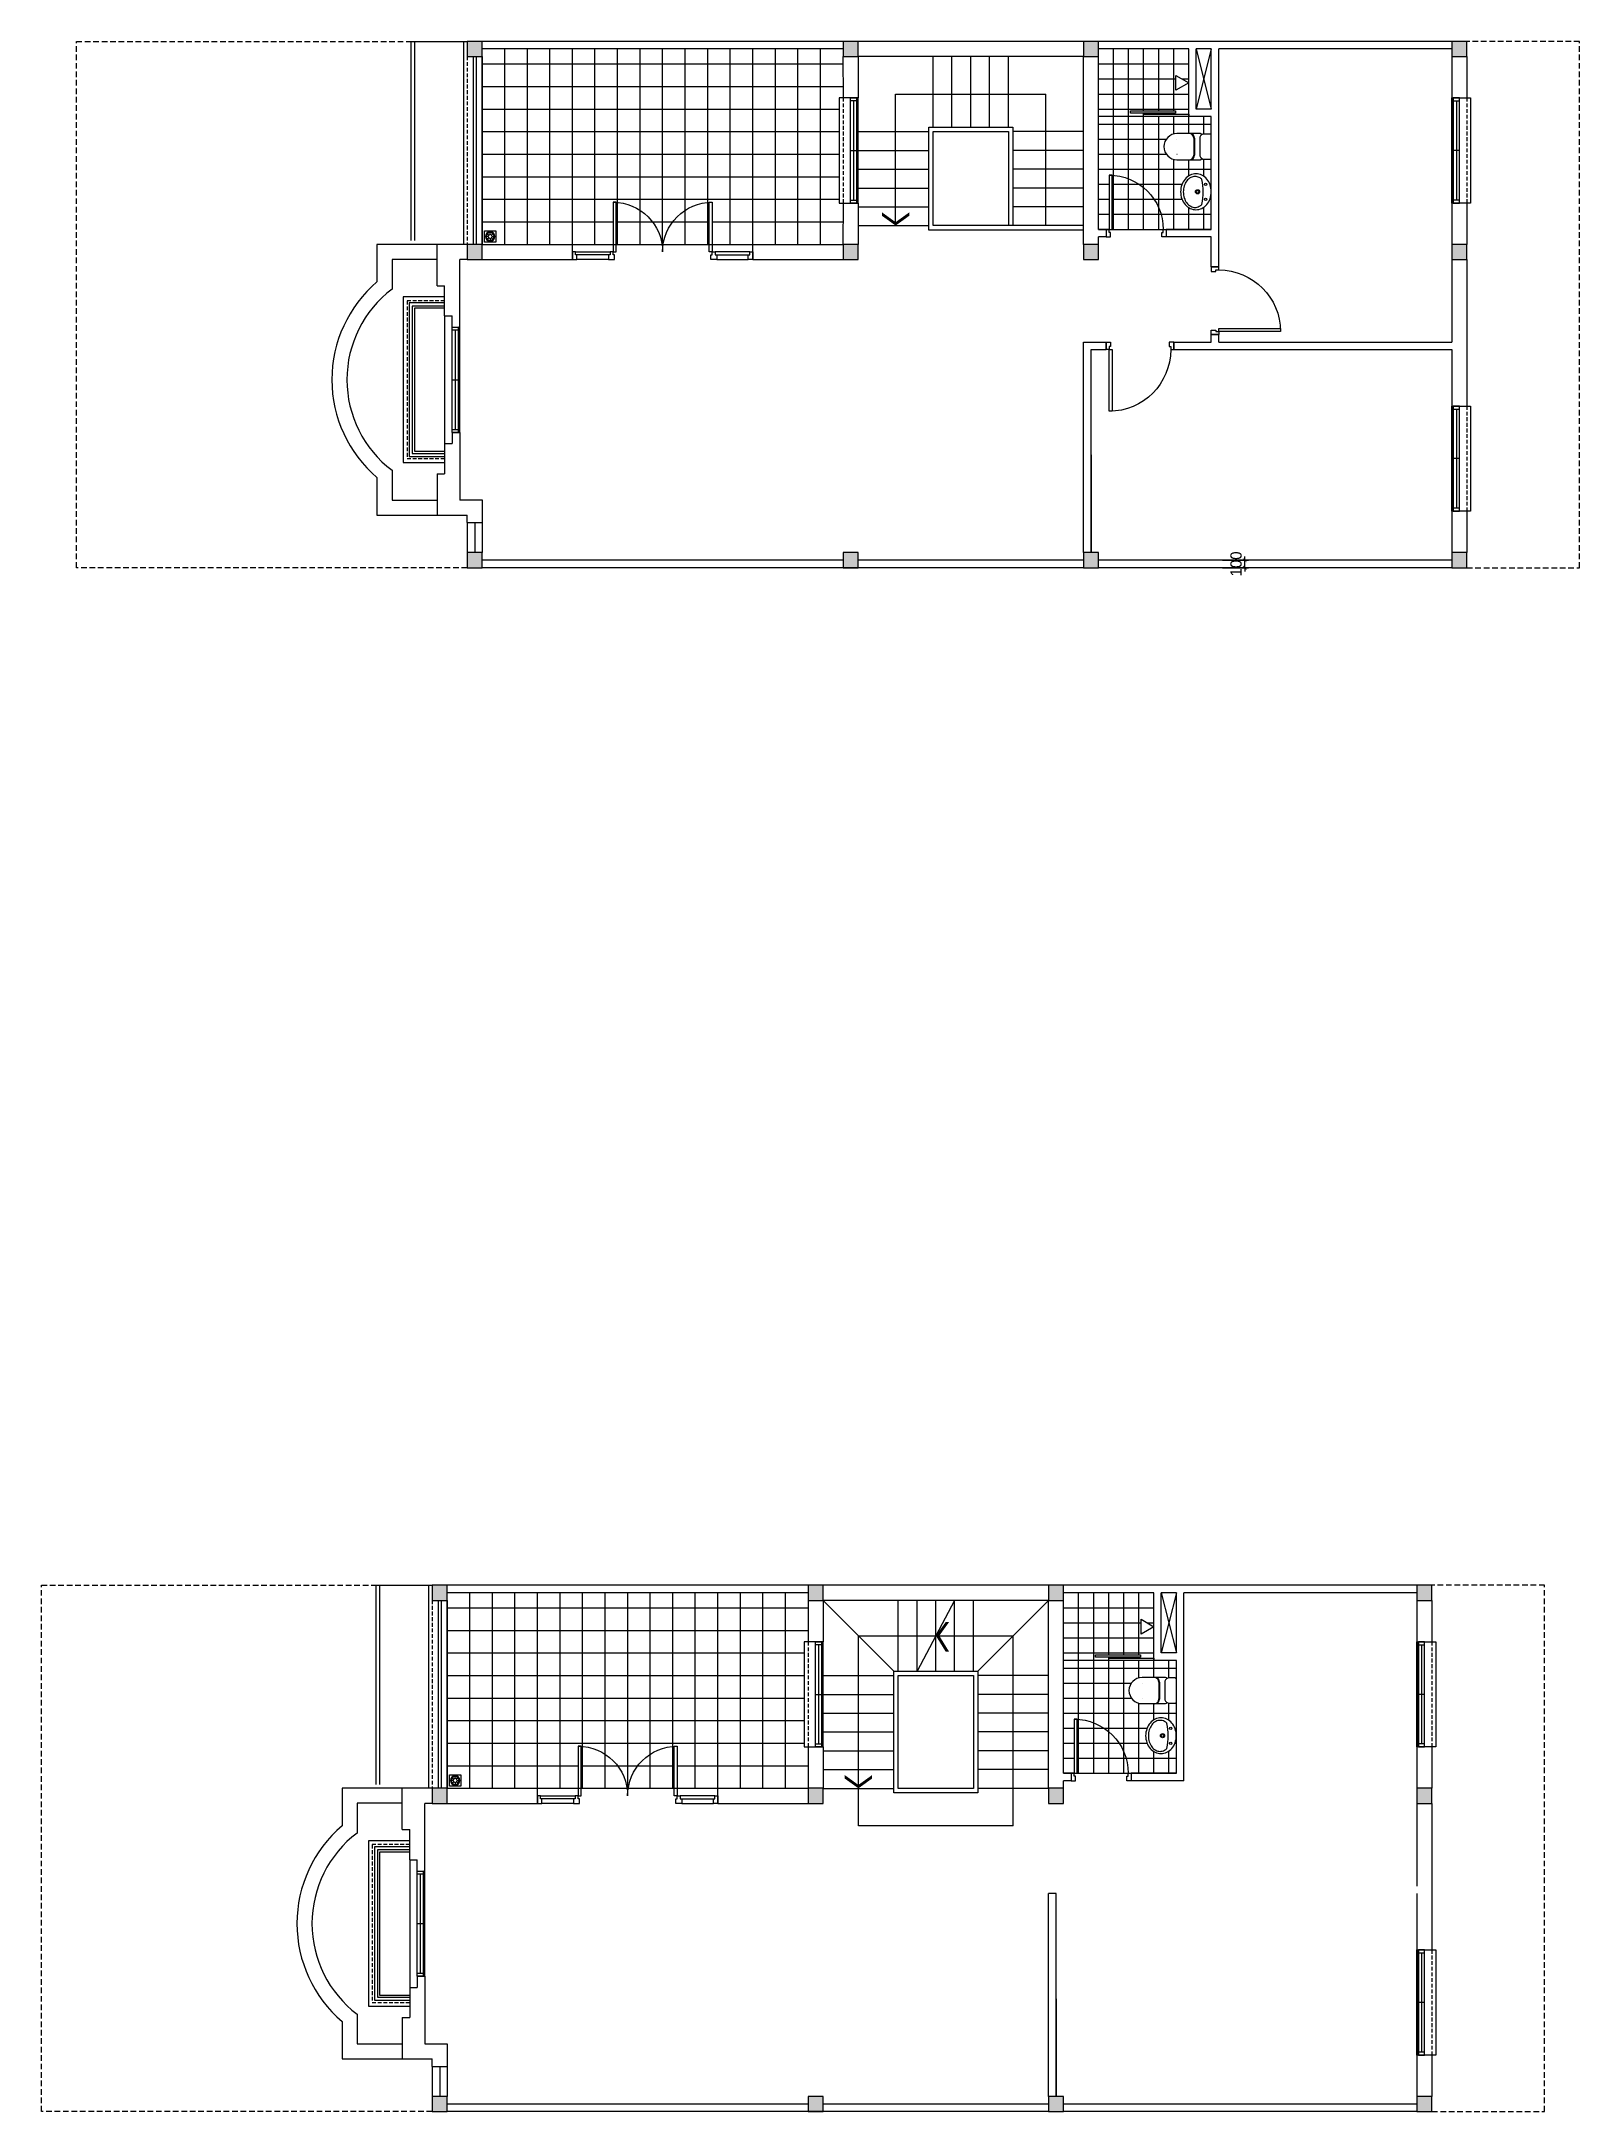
# Model space of a CAD drawing. Header units: millimetres. Extents: x 634 to 81814, y 3822 to 90754.
# Drawn here: x 634 to 21099, y 43519 to 71054 of the extents above; entities that cross this region are included whole.
import ezdxf

# ---------------------------------------------------------------- set-up
doc = ezdxf.new("R2010")
doc.units = ezdxf.units.MM
doc.header["$MEASUREMENT"] = 0
doc.linetypes.add('DASHED', pattern=[0.75, 0.5, -0.25])
doc.linetypes.add('HIDDEN', pattern=[0.375, 0.25, -0.125])
for name, color, linetype in [('COT', 5, 'Continuous'), ('DIM', 1, 'Continuous'), ('DOOR', 2, 'Continuous'), ('HACTH', 8, 'Continuous'), ('HAT', 252, 'Continuous'), ('HAT2', 30, 'Continuous'), ('HATCH', 34, 'Continuous'), ('LINE', 1, 'Continuous'), ('NET1', 66, 'Continuous'), ('NET4', 5, 'Continuous'), ('NETTHAY', 4, 'Continuous'), ('NOITHAT', 11, 'Continuous'), ('nt', 146, 'Continuous'), ('THIETBI', 35, 'Continuous'), ('TUONG', 7, 'Continuous')]:
    doc.layers.add(name, color=color, linetype=linetype)
doc.styles.add('Dim', font='', dxfattribs={"width": 0.95})
doc.styles.get('Dim').set_extended_font_data('VNI-Helve')
doc.dimstyles.new('TL50', dxfattribs={"dimscale": 0, "dimtxt": 150, "dimasz": 50, "dimexe": 50, "dimexo": 50, "dimgap": 40, "dimtad": 1, "dimdec": 0, "dimdsep": 46, "dimtxsty": 'Dim', "dimblk1": 'ARCHTICK', "dimblk2": 'ARCHTICK', "dimsah": 1, "dimcen": 1, "dimdle": 50, "dimclrd": 16, "dimclre": 16, "dimclrt": 7, "dimadec": 0, "dimazin": 0, "dimtfac": 1, "dimtdec": 0, "dimtix": 1, "dimtmove": 2, "dimatfit": 3, "dimldrblk": 'DOT', "dimfxl": 0, "dimtolj": 1, "dimarcsym": 0})

msp = doc.modelspace()

# ---------------------------------------------------------------- blocks, each defined once
blk = doc.blocks.new('win1400')
at = {"layer": 'DOOR', "ltscale": 3}
for p, q in [((20, 40), (20, 1360)), ((60, 40), (60, 1360)), ((100, 1360), (100, 40)), ((100, 700), (20, 700))]:
    blk.add_line(p, q, dxfattribs=at)
at = {"layer": 'DOOR'}
blk.add_lwpolyline([(0, 0), (12, 0), (12, 1400), (0, 1400)], close=True, dxfattribs=at)
at = {"layer": 'DOOR', "ltscale": 3}
for points in [[(100, 1360), (20, 1360), (20, 1400), (100, 1400)], [(100, 0), (20, 0), (20, 40), (100, 40)]]:
    blk.add_lwpolyline(points, close=True, dxfattribs=at)
blk = doc.blocks.new('door800')
at = {"layer": 'DOOR', "ltscale": 3}
for points in [[(40, -100), (0, -100), (0, 0), (60, 0), (60, -60), (40, -60)], [(760, -100), (800, -100), (800, 0), (740, 0), (740, -60), (760, -60)], [(80, -100), (80, -820), (40, -820), (40, -100)]]:
    blk.add_lwpolyline(points, close=True, dxfattribs=at)
at = {"layer": 'DOOR', "color": 44, "ltscale": 3}
blk.add_arc((40, -100), 720, 270, 0, dxfattribs=at)
blk = doc.blocks.new('A$C6332211A')
blk.add_lwpolyline([(239, 408, 0.085303), (146, 392, 0.092016), (70, 348, 0.103432), (18, 281, 0.11326), (0, 204, 0.11326), (18, 128, 0.103432), (70, 60, 0.092016), (146, 16, 0.085303), (239, 0, 0.085303), (332, 16, 0.092016), (407, 60, 0.103432), (460, 128, 0.11326), (477, 204, 0.11326), (460, 281, 0.103432), (407, 348, 0.092016), (332, 392, 0.085303)], format="xyb", close=True)
for points in [[(75, 284, 0.065083), (49, 249, 0.126182), (35, 192)], [(35, 192, 0.126182), (49, 134, 0.105983), (95, 82, 0.086078), (160, 48, 0.075871), (241, 36, 0.075871), (322, 48, 0.086078), (387, 82, 0.105983), (432, 134, 0.126182), (447, 192, 0.126182), (432, 249, 0.062882), (408, 283)]]:
    blk.add_lwpolyline(points, format="xyb")
for centre, radius in [((139, 333), 15.3), ((339, 333), 15.3), ((239, 225), 27.8), ((239, 225), 18.1)]:
    blk.add_circle(centre, radius)
for centre, start, end in [((280, -844), 92.052, 100.2987), ((197, -844), 79.4023, 87.913)]:
    blk.add_arc(centre, 1146, start, end)
blk = doc.blocks.new('door2400')
at = {"layer": 'DOOR', "ltscale": 3}
for p, q in [((100, 1920), (100, 2340)), ((100, 480), (100, 60))]:
    blk.add_line(p, q, dxfattribs=at)
for points in [[(0, 2360), (0, 2400), (100, 2400), (100, 2340), (40, 2340), (40, 2360)], [(0, 1900), (40, 1900), (40, 2360), (0, 2360)], [(0, 1820), (-660, 1820), (-660, 1860), (0, 1860)], [(100, 1840), (40, 1840), (40, 1860), (0, 1860), (0, 1900), (40, 1900), (40, 1920), (100, 1920)], [(0, 580), (-660, 580), (-660, 540), (0, 540)], [(100, 560), (40, 560), (40, 540), (0, 540), (0, 500), (40, 500), (40, 480), (100, 480)], [(0, 500), (40, 500), (40, 40), (0, 40)], [(0, 40), (0, 0), (100, 0), (100, 60), (40, 60), (40, 40)]]:
    blk.add_lwpolyline(points, close=True, dxfattribs=at)
at = {"layer": 'DOOR', "color": 44, "ltscale": 3}
for centre, start, end in [((0, 1860), 180, 270), ((0, 540), 90, 180)]:
    blk.add_arc(centre, 660, start, end, dxfattribs=at)
blk = doc.blocks.new('A$C267E40F7')
at = {"layer": 'THIETBI', "ltscale": 1000}
for p, q in [((0.49, 0.75), (0.22, 0.75)), ((0.57, 0.93), (0.38, 1.12)), ((0.57, 0.57), (0.38, 0.38)), ((0.75, 1.01), (0.75, 1.28)), ((0.75, 0.49), (0.75, 0.22)), ((0.93, 0.93), (1.12, 1.12)), ((0.93, 0.57), (1.12, 0.38)), ((1.01, 0.75), (1.28, 0.75))]:
    blk.add_line(p, q, dxfattribs=at)
blk.add_lwpolyline([(0, 0), (1.5, 0), (1.5, 1.5), (0, 1.5)], close=True, dxfattribs=at)
for radius in [0.613, 0.529, 0.257]:
    blk.add_circle((0.75, 0.75), radius, dxfattribs=at)
blk = doc.blocks.new('A$C066404DB')
at = {"layer": 'THIETBI', "ltscale": 1000, "xscale": 2, "yscale": 2, "zscale": 2, "rotation": 270}
blk.add_blockref('A$C267E40F7', (0, 3), dxfattribs=at)
blk = doc.blocks.new('_ARCHTICK')
at = {"color": 0, "linetype": 'ByBlock', "const_width": 0.15}
blk.add_lwpolyline([(-0.5, -0.5), (0.5, 0.5)], dxfattribs=at)
blk = doc.blocks.new('*D493')
at = {"layer": 'DEFPOINTS', "color": 0, "ltscale": 3, "transparency": 16777216}
for p in [(16299, 64154), (16299, 64054), (16644, 64154)]:
    blk.add_point(p, dxfattribs=at)
at = {"layer": 'DIM', "color": 16, "lineweight": -2, "ltscale": 3, "transparency": 16777216}
for p, q in [((16644, 64154), (16644, 64204)), ((16349, 64154), (16694, 64154)), ((16349, 64054), (16694, 64054)), ((16644, 64054), (16644, 64154)), ((16644, 64054), (16644, 64004))]:
    blk.add_line(p, q, dxfattribs=at)
at = {"layer": 'DIM', "color": 16, "lineweight": -2, "ltscale": 3, "transparency": 16777216, "xscale": 50, "yscale": 50, "zscale": 50}
for p, rotation in [((16644, 64154), 270), ((16644, 64054), 90)]:
    blk.add_blockref('_ARCHTICK', p, dxfattribs=dict(at, rotation=rotation))
at = {"layer": 'DIM', "color": 7, "ltscale": 3, "transparency": 16777216, "insert": (16529, 64104), "char_height": 150, "attachment_point": 5, "rotation": 90, "style": 'Dim'}
blk.add_mtext('\\A1;100', dxfattribs=at)
blk = doc.blocks.new('_Dot')
at = {"color": 0, "linetype": 'ByBlock', "lineweight": -2}
blk.add_line((-0.5, 0), (-1, 0), dxfattribs=at)
at = {"color": 0, "linetype": 'ByBlock', "const_width": 0.5}
blk.add_lwpolyline([(-0.25, 0, 1), (0.25, 0, 1)], format="xyb", close=True, dxfattribs=at)
blk = doc.blocks.new('door')
at = {"layer": 'DOOR', "ltscale": 3}
for points in [[(100, -40), (100, 0), (0, 0), (0, -60), (60, -60), (60, -40)], [(100, -80), (920, -80), (920, -40), (100, -40)], [(100, -860), (100, -900), (0, -900), (0, -840), (60, -840), (60, -860)]]:
    blk.add_lwpolyline(points, close=True, dxfattribs=at)
at = {"layer": 'DOOR', "color": 44, "ltscale": 3}
blk.add_arc((100, -40), 820, 270, 0, dxfattribs=at)

# ---------------------------------------------------------------- dimensions: what is measured, and where the dimension line sits
at = {"layer": 'DIM', "ltscale": 3}
dim = msp.add_linear_dim(base=(16644.46811, 64154.49266), p1=(16299.21811, 64054.49266), p2=(16299.21811, 64154.49266), angle=90, dimstyle='TL50', override={"dimscale": 1}, dxfattribs=at)
dim.commit()
dim.dimension.update_dxf_attribs({"geometry": '*D493', "text_midpoint": (16529.46811, 64104.49266)})

# ---------------------------------------------------------------- hatches: boundary and pattern name
at = {"layer": 'HAT', "ltscale": 3}
h = msp.add_hatch(dxfattribs=at)
h.set_pattern_fill('_USER', color=256, scale=200, style=0, double=1, pattern_type=0)
h.set_pattern_definition([(0, (14699.22, 68554.5), (0, 200), []), (90, (14699.22, 68554.5), (-200, 1e-14), [])])
h.paths.add_polyline_path([(15729.59311, 70602.49266), (15899.21811, 70504.49266), (15899.21811, 70954.49266), (14699.34311, 70954.49266), (14699.34311, 70854.49266), (14699.21811, 70854.49266), (14699.21811, 70054.49266), (15299.21811, 70054.49266), (15299.21811, 70084.49266), (15899.21811, 70084.49266), (15899.21811, 70504.49266), (15729.59311, 70406.49266)])
h.paths.add_polyline_path([(15724.46811, 70129.49266), (15724.46811, 70099.49266), (15124.46811, 70099.49266), (15124.46811, 70129.49266)], flags=16)
edge = h.paths.add_edge_path()
edge.add_line((16199.21811, 70054.49266), (15899.21811, 70054.49266))
edge.add_line((15899.21811, 70054.49266), (15299.34311, 70054.49266))
edge.add_line((15299.21811, 70054.49266), (14699.09311, 70054.49266))
edge.add_line((14699.21811, 70054.49266), (14699.21811, 68554.49266))
edge.add_line((14699.21811, 68554.49266), (14799.34311, 68554.49266))
edge.add_line((14799.34311, 68554.49266), (14839.34311, 68554.49266))
edge.add_line((14839.34311, 68554.49266), (14839.34311, 69274.49266))
edge.add_line((14839.34311, 69274.49266), (14879.34311, 69274.49266))
edge.add_line((14879.34311, 69274.49266), (14879.34311, 69273.36766))
edge.add_arc((14839.34311, 68554.49266), 720, 0, 86.815261463, ccw=False)
edge.add_line((15559.34311, 68554.49266), (15599.34311, 68554.49266))
edge.add_line((15599.34311, 68554.49266), (16199.21811, 68554.49266))
edge.add_line((16199.21811, 68554.49266), (16199.21811, 69054.49266))
edge.add_ellipse((15995.09311, 69054.49266), major_axis=(-0.0001, -238.7), ratio=0.8550481777, start_angle=0, end_angle=90.000028479, ccw=False)
edge.add_ellipse((15995.09311, 69054.49266), major_axis=(-0.0001, -238.7), ratio=0.8550481777, start_angle=90.000028479, end_angle=360, ccw=False)
edge.add_line((16199.21811, 69054.49266), (16199.21811, 69503.49266))
edge.add_arc((16182.09311, 69503.49266), 17.1557, -89.999999999, 0, ccw=False)
edge.add_line((16182.09311, 69486.36766), (16106.21811, 69486.36766))
edge.add_arc((16105.46811, 69549.36766), 63.04411, 237.949804771, 270.618046624, ccw=False)
edge.add_arc((16055.09311, 69497.99266), 17.1557, 270, 353.389992556, ccw=False)
edge.add_line((16055.09311, 69480.74266), (15742.96811, 69480.74266))
edge.add_arc((15742.84311, 69654.49266), 173.70147, 90, 270, ccw=False)
edge.add_line((15742.84311, 69828.24266), (16054.96811, 69828.24266))
edge.add_arc((16055.09311, 69810.99266), 17.1557, 10.69678812, 90, ccw=False)
edge.add_arc((16102.71811, 69762.24266), 60.39184, 87.935991884, 120.64644551, ccw=False)
edge.add_line((16104.84311, 69822.61766), (16182.09311, 69822.61766))
edge.add_arc((16182.09311, 69805.49266), 17.1557, 0, 90.000000001, ccw=False)
edge.add_line((16199.21811, 69805.49266), (16199.21811, 70054.49266))
h.paths.add_polyline_path([(14879.34311, 69273.36766), (14879.34311, 68554.49266), (15559.34311, 68554.49266, 0.3980254705)], flags=17)
h = msp.add_hatch(dxfattribs=at)
h.set_pattern_fill('_USER', color=256, scale=200, style=0, double=1, pattern_type=0)
h.set_pattern_definition([(0, (14234.22, 48018.62), (0, 200), []), (90, (14234.22, 48018.62), (-200, 1e-14), [])])
h.paths.add_polyline_path([(15264.59311, 50066.61766), (15434.21811, 49968.61766), (15434.21811, 50418.61766), (14234.34311, 50418.61766), (14234.34311, 50318.61766), (14234.21811, 50318.61766), (14234.21811, 49518.61766), (14834.21811, 49518.61766), (14834.21811, 49548.61766), (15434.21811, 49548.61766), (15434.21811, 49968.61766), (15264.59311, 49870.61766)])
h.paths.add_polyline_path([(15259.46811, 49593.61766), (15259.46811, 49563.61766), (14659.46811, 49563.61766), (14659.46811, 49593.61766)], flags=16)
edge = h.paths.add_edge_path()
edge.add_line((15734.21811, 49518.61766), (15434.21811, 49518.61766))
edge.add_line((15434.21811, 49518.61766), (14834.34311, 49518.61766))
edge.add_line((14834.21811, 49518.61766), (14234.09311, 49518.61766))
edge.add_line((14234.21811, 49518.61766), (14234.21811, 48018.61766))
edge.add_line((14234.21811, 48018.61766), (14334.34311, 48018.61766))
edge.add_line((14334.34311, 48018.61766), (14374.34311, 48018.61766))
edge.add_line((14374.34311, 48018.61766), (14374.34311, 48738.61766))
edge.add_line((14374.34311, 48738.61766), (14414.34311, 48738.61766))
edge.add_line((14414.34311, 48738.61766), (14414.34311, 48737.49266))
edge.add_arc((14374.34311, 48018.61766), 720, 0, 86.815261463, ccw=False)
edge.add_line((15094.34311, 48018.61766), (15134.34311, 48018.61766))
edge.add_line((15134.34311, 48018.61766), (15734.21811, 48018.61766))
edge.add_line((15734.21811, 48018.61766), (15734.21811, 48518.61766))
edge.add_ellipse((15530.09311, 48518.61766), major_axis=(-0.0001, -238.7), ratio=0.8550481777, start_angle=0, end_angle=90.000028479, ccw=False)
edge.add_ellipse((15530.09311, 48518.61766), major_axis=(-0.0001, -238.7), ratio=0.8550481777, start_angle=90.000028479, end_angle=360, ccw=False)
edge.add_line((15734.21811, 48518.61766), (15734.21811, 48967.61766))
edge.add_arc((15717.09311, 48967.61766), 17.1557, -89.999999999, 0, ccw=False)
edge.add_line((15717.09311, 48950.49266), (15641.21811, 48950.49266))
edge.add_arc((15640.46811, 49013.49266), 63.04411, 237.949804771, 270.618046624, ccw=False)
edge.add_arc((15590.09311, 48962.11766), 17.1557, 270, 353.389992556, ccw=False)
edge.add_line((15590.09311, 48944.86766), (15277.96811, 48944.86766))
edge.add_arc((15277.84311, 49118.61766), 173.70147, 90, 270, ccw=False)
edge.add_line((15277.84311, 49292.36766), (15589.96811, 49292.36766))
edge.add_arc((15590.09311, 49275.11766), 17.1557, 10.69678812, 90, ccw=False)
edge.add_arc((15637.71811, 49226.36766), 60.39184, 87.935991884, 120.64644551, ccw=False)
edge.add_line((15639.84311, 49286.74266), (15717.09311, 49286.74266))
edge.add_arc((15717.09311, 49269.61766), 17.1557, 0, 90.000000001, ccw=False)
edge.add_line((15734.21811, 49269.61766), (15734.21811, 49518.61766))
h.paths.add_polyline_path([(14414.34311, 48737.49266), (14414.34311, 48018.61766), (15094.34311, 48018.61766, 0.3980254705)], flags=17)
at = {"layer": 'HATCH', "ltscale": 3}
h = msp.add_hatch(dxfattribs=at)
h.set_pattern_fill('_USER', color=256, scale=300, style=0, double=1, pattern_type=0)
h.set_pattern_definition([(0, (8899.34, 68354.5), (0, 300), []), (90, (8899.34, 68354.5), (-300, 2e-14), [])])
edge = h.paths.add_edge_path()
edge.add_line((11249.21811, 70204.49266), (11299.21811, 70204.49266))
edge.add_line((11299.21811, 70204.49266), (11299.21811, 70854.49266))
edge.add_line((11299.34311, 70854.49266), (11299.34311, 70954.49266))
edge.add_line((11299.34311, 70954.49266), (6499.34311, 70954.49266))
edge.add_line((6499.34311, 70954.49266), (6499.34311, 70854.49266))
edge.add_line((6499.34311, 70854.49266), (6499.34311, 68354.49266))
edge.add_line((6499.34311, 68354.49266), (7699.34311, 68354.49266))
edge.add_line((7699.34311, 68354.49266), (8239.34311, 68354.49266))
edge.add_line((8239.34311, 68354.49266), (8239.34311, 68914.49266))
edge.add_line((8239.34311, 68914.49266), (8279.34311, 68914.49266))
edge.add_line((8279.34311, 68914.49266), (8279.34311, 68913.24266))
edge.add_arc((8239.34311, 68254.49266), 660, 8.714721064, 86.525399207, ccw=False)
edge.add_line((8891.71811, 68354.49266), (8906.96811, 68354.49266))
edge.add_arc((9559.34311, 68254.49266), 660, 93.474600793, 171.285278936, ccw=False)
edge.add_line((9519.34311, 68913.24266), (9519.34311, 68914.49266))
edge.add_line((9519.34311, 68914.49266), (9559.34311, 68914.49266))
edge.add_line((9559.34311, 68914.49266), (9559.34311, 68354.49266))
edge.add_line((9559.34311, 68354.49266), (10099.34311, 68354.49266))
edge.add_line((10099.34311, 68354.49266), (11299.21811, 68354.49266))
edge.add_line((11299.21811, 68354.49266), (11299.21811, 68804.36766))
edge.add_line((11299.21811, 68804.36766), (11299.21811, 68804.36766))
edge.add_line((11299.21811, 68804.36766), (11299.21811, 68804.49266))
edge.add_line((11299.21811, 68804.49266), (11249.21811, 68804.49266))
edge.add_line((11249.21811, 68804.49266), (11249.21811, 70204.49266))
h.paths.add_polyline_path([(9519.34311, 68913.24266, 0.3531891823), (8906.96811, 68354.49266), (9519.34311, 68354.49266)], flags=17)
h.paths.add_polyline_path([(8279.34311, 68913.24266), (8279.34311, 68354.49266), (8891.71811, 68354.49266, 0.3531891823)], flags=17)
h = msp.add_hatch(dxfattribs=at)
h.set_pattern_fill('_USER', color=256, scale=300, style=0, double=1, pattern_type=0)
h.set_pattern_definition([(0, (8434.34, 47818.62), (0, 300), []), (90, (8434.34, 47818.62), (-300, 2e-14), [])])
edge = h.paths.add_edge_path()
edge.add_line((10784.21811, 49668.61766), (10834.21811, 49668.61766))
edge.add_line((10834.21811, 49668.61766), (10834.21811, 50318.61766))
edge.add_line((10834.34311, 50318.61766), (10834.34311, 50418.61766))
edge.add_line((10834.34311, 50418.61766), (6034.34311, 50418.61766))
edge.add_line((6034.34311, 50418.61766), (6034.34311, 50318.61766))
edge.add_line((6034.34311, 50318.61766), (6034.34311, 47818.61766))
edge.add_line((6034.34311, 47818.61766), (7234.34311, 47818.61766))
edge.add_line((7234.34311, 47818.61766), (7774.34311, 47818.61766))
edge.add_line((7774.34311, 47818.61766), (7774.34311, 48378.61766))
edge.add_line((7774.34311, 48378.61766), (7814.34311, 48378.61766))
edge.add_line((7814.34311, 48378.61766), (7814.34311, 48377.36766))
edge.add_arc((7774.34311, 47718.61766), 660, 8.714721064, 86.525399207, ccw=False)
edge.add_line((8426.71811, 47818.61766), (8441.96811, 47818.61766))
edge.add_arc((9094.34311, 47718.61766), 660, 93.474600793, 171.285278936, ccw=False)
edge.add_line((9054.34311, 48377.36766), (9054.34311, 48378.61766))
edge.add_line((9054.34311, 48378.61766), (9094.34311, 48378.61766))
edge.add_line((9094.34311, 48378.61766), (9094.34311, 47818.61766))
edge.add_line((9094.34311, 47818.61766), (9634.34311, 47818.61766))
edge.add_line((9634.34311, 47818.61766), (10834.21811, 47818.61766))
edge.add_line((10834.21811, 47818.61766), (10834.21811, 48268.49266))
edge.add_line((10834.21811, 48268.49266), (10834.21811, 48268.49266))
edge.add_line((10834.21811, 48268.49266), (10834.21811, 48268.61766))
edge.add_line((10834.21811, 48268.61766), (10784.21811, 48268.61766))
edge.add_line((10784.21811, 48268.61766), (10784.21811, 49668.61766))
h.paths.add_polyline_path([(9054.34311, 48377.36766, 0.3531891823), (8441.96811, 47818.61766), (9054.34311, 47818.61766)], flags=17)
h.paths.add_polyline_path([(7814.34311, 48377.36766), (7814.34311, 47818.61766), (8426.71811, 47818.61766, 0.3531891823)], flags=17)
at = {"layer": 'NET4', "ltscale": 3}
h = msp.add_hatch(color=256, dxfattribs=at)
h.paths.add_polyline_path([(19599.34311, 71054.49266), (19399.34311, 71054.49266), (19399.34311, 70854.49266), (19599.34311, 70854.49266), (19599.34311, 70954.11766), (19599.34311, 70954.11766)])
h.paths.add_polyline_path([(14699.34311, 71054.49266), (14699.21811, 71054.49266), (14499.34311, 71054.49266), (14499.34311, 70854.49266), (14699.34311, 70854.49266)])
h.paths.add_polyline_path([(11499.34311, 71054.49266), (11499.21811, 71054.49266), (11299.34311, 71054.49266), (11299.34311, 70854.49266), (11499.34311, 70854.49266)])
h.paths.add_polyline_path([(6499.34311, 71054.24266), (6499.21811, 71054.24266), (6499.21811, 71054.49266), (6299.34311, 71054.49266), (6299.34311, 70854.49266), (6499.34311, 70854.49266)])
h.paths.add_polyline_path([(6499.34311, 68354.49266), (6299.34311, 68354.49266), (6299.34311, 68154.49266), (6499.34311, 68154.49266)])
h.paths.add_polyline_path([(6499.34311, 64254.49266), (6299.34311, 64254.49266), (6299.34311, 64054.49266), (6499.34311, 64054.49266)])
h.paths.add_polyline_path([(11499.34311, 64254.49266), (11299.34311, 64254.49266), (11299.34311, 64054.49266), (11499.34311, 64054.49266)])
h.paths.add_polyline_path([(11499.34311, 68354.49266), (11477.84311, 68354.49266), (11299.34311, 68354.49266), (11299.34311, 68154.49266), (11477.84311, 68154.49266), (11499.34311, 68154.49266)])
h.paths.add_polyline_path([(14699.34311, 68354.49266), (14499.34311, 68354.49266), (14499.34311, 68154.49266), (14699.34311, 68154.49266)])
h.paths.add_polyline_path([(14699.34311, 64254.49266), (14499.34311, 64254.49266), (14499.34311, 64054.49266), (14699.34311, 64054.49266)])
h.paths.add_polyline_path([(19599.34311, 64254.49266), (19399.34311, 64254.49266), (19399.34311, 64054.49266), (19599.34311, 64054.49266), (19599.34311, 64154.86766), (19599.34311, 64154.86766)])
h.paths.add_polyline_path([(19599.34311, 68354.49266), (19399.34311, 68354.49266), (19399.34311, 68154.49266), (19599.34311, 68154.49266)])
h = msp.add_hatch(color=256, dxfattribs=at)
h.paths.add_polyline_path([(19134.34311, 50518.61766), (18934.34311, 50518.61766), (18934.34311, 50318.61766), (19134.34311, 50318.61766), (19134.34311, 50418.24266), (19134.34311, 50418.24266)])
h.paths.add_polyline_path([(14234.34311, 50518.61766), (14234.21811, 50518.61766), (14034.34311, 50518.61766), (14034.34311, 50318.61766), (14234.34311, 50318.61766)])
h.paths.add_polyline_path([(11034.34311, 50518.61766), (11034.21811, 50518.61766), (10834.34311, 50518.61766), (10834.34311, 50318.61766), (11034.34311, 50318.61766)])
h.paths.add_polyline_path([(6034.34311, 50518.36766), (6034.21811, 50518.36766), (6034.21811, 50518.61766), (5834.34311, 50518.61766), (5834.34311, 50318.61766), (6034.34311, 50318.61766)])
h.paths.add_polyline_path([(6034.34311, 47818.61766), (5834.34311, 47818.61766), (5834.34311, 47618.61766), (6034.34311, 47618.61766)])
h.paths.add_polyline_path([(6034.34311, 43718.61766), (5834.34311, 43718.61766), (5834.34311, 43518.61766), (6034.34311, 43518.61766)])
h.paths.add_polyline_path([(11034.34311, 43718.61766), (10834.34311, 43718.61766), (10834.34311, 43518.61766), (11034.34311, 43518.61766)])
h.paths.add_polyline_path([(11034.34311, 47818.61766), (11012.84311, 47818.61766), (10834.34311, 47818.61766), (10834.34311, 47618.61766), (11012.84311, 47618.61766), (11034.34311, 47618.61766)])
h.paths.add_polyline_path([(14234.34311, 47818.61766), (14034.34311, 47818.61766), (14034.34311, 47618.61766), (14234.34311, 47618.61766)])
h.paths.add_polyline_path([(14234.34311, 43718.61766), (14034.34311, 43718.61766), (14034.34311, 43518.61766), (14234.34311, 43518.61766)])
h.paths.add_polyline_path([(19134.34311, 43718.61766), (18934.34311, 43718.61766), (18934.34311, 43518.61766), (19134.34311, 43518.61766), (19134.34311, 43618.99266), (19134.34311, 43618.99266)])
h.paths.add_polyline_path([(19134.34311, 47818.61766), (18934.34311, 47818.61766), (18934.34311, 47618.61766), (19134.34311, 47618.61766)])

# ---------------------------------------------------------------- linework, layer by layer
at = {"layer": 'COT', "ltscale": 3}
for points in [[(6299.34311, 70854.49266), (6499.34311, 70854.49266), (6499.34311, 71054.49266), (6299.34311, 71054.49266)], [(11299.34311, 70854.49266), (11499.34311, 70854.49266), (11499.34311, 71054.49266), (11299.34311, 71054.49266)], [(14499.34311, 70854.49266), (14699.34311, 70854.49266), (14699.34311, 71054.49266), (14499.34311, 71054.49266)], [(19399.34311, 70854.49266), (19599.34311, 70854.49266), (19599.34311, 71054.49266), (19399.34311, 71054.49266)], [(6299.34311, 68154.49266), (6499.34311, 68154.49266), (6499.34311, 68354.49266), (6299.34311, 68354.49266)], [(11299.34311, 68154.49266), (11499.34311, 68154.49266), (11499.34311, 68354.49266), (11299.34311, 68354.49266)], [(14499.34311, 68154.49266), (14699.34311, 68154.49266), (14699.34311, 68354.49266), (14499.34311, 68354.49266)], [(19399.34311, 68154.49266), (19599.34311, 68154.49266), (19599.34311, 68354.49266), (19399.34311, 68354.49266)], [(6299.34311, 64054.49266), (6499.34311, 64054.49266), (6499.34311, 64254.49266), (6299.34311, 64254.49266)], [(11299.34311, 64054.49266), (11499.34311, 64054.49266), (11499.34311, 64254.49266), (11299.34311, 64254.49266)], [(14499.34311, 64054.49266), (14699.34311, 64054.49266), (14699.34311, 64254.49266), (14499.34311, 64254.49266)], [(19399.34311, 64054.49266), (19599.34311, 64054.49266), (19599.34311, 64254.49266), (19399.34311, 64254.49266)], [(5834.34311, 50318.61766), (6034.34311, 50318.61766), (6034.34311, 50518.61766), (5834.34311, 50518.61766)], [(10834.34311, 50318.61766), (11034.34311, 50318.61766), (11034.34311, 50518.61766), (10834.34311, 50518.61766)], [(14034.34311, 50318.61766), (14234.34311, 50318.61766), (14234.34311, 50518.61766), (14034.34311, 50518.61766)], [(18934.34311, 50318.61766), (19134.34311, 50318.61766), (19134.34311, 50518.61766), (18934.34311, 50518.61766)], [(5834.34311, 47618.61766), (6034.34311, 47618.61766), (6034.34311, 47818.61766), (5834.34311, 47818.61766)], [(10834.34311, 47618.61766), (11034.34311, 47618.61766), (11034.34311, 47818.61766), (10834.34311, 47818.61766)], [(14034.34311, 47618.61766), (14234.34311, 47618.61766), (14234.34311, 47818.61766), (14034.34311, 47818.61766)], [(18934.34311, 47618.61766), (19134.34311, 47618.61766), (19134.34311, 47818.61766), (18934.34311, 47818.61766)], [(5834.34311, 43518.61766), (6034.34311, 43518.61766), (6034.34311, 43718.61766), (5834.34311, 43718.61766)], [(10834.34311, 43518.61766), (11034.34311, 43518.61766), (11034.34311, 43718.61766), (10834.34311, 43718.61766)], [(14034.34311, 43518.61766), (14234.34311, 43518.61766), (14234.34311, 43718.61766), (14034.34311, 43718.61766)], [(18934.34311, 43518.61766), (19134.34311, 43518.61766), (19134.34311, 43718.61766), (18934.34311, 43718.61766)]]:
    msp.add_lwpolyline(points, close=True, dxfattribs=at)
at = {"layer": 'DIM', "ltscale": 200}
for p, q in [((6379.34311, 70854.49266), (6379.34311, 68354.49266)), ((6419.34311, 70854.49266), (6419.34311, 68354.49266)), ((5914.34311, 50318.61766), (5914.34311, 47818.61766)), ((5954.34311, 50318.61766), (5954.34311, 47818.61766))]:
    msp.add_line(p, q, dxfattribs=at)
for points in [[(5999.21811, 67574.99266), (5529.21811, 67574.99266), (5529.21811, 65534.99266), (5999.21811, 65534.99266)], [(5999.21811, 67534.99266), (5569.21811, 67534.99266), (5569.21811, 65574.99266), (5999.21811, 65574.99266)], [(5534.21811, 47039.11766), (5064.21811, 47039.11766), (5064.21811, 44999.11766), (5534.21811, 44999.11766)], [(5534.21811, 46999.11766), (5104.21811, 46999.11766), (5104.21811, 45039.11766), (5534.21811, 45039.11766)]]:
    msp.add_lwpolyline(points, dxfattribs=at)
at = {"layer": 'DOOR'}
for p, q in [((15899.21811, 70054.49266), (14699.34311, 70054.49266)), ((5999.21811, 67404.49266), (5999.21811, 65704.49266)), ((15434.21811, 49518.61766), (14234.34311, 49518.61766)), ((5534.21811, 46868.61766), (5534.21811, 45168.61766))]:
    msp.add_line(p, q, dxfattribs=at)
at = {"layer": 'DOOR', "ltscale": 3}
for p, q in [((7699.34311, 68354.49266), (10099.34311, 68354.49266)), ((14799.34311, 68554.49266), (15599.34311, 68554.49266)), ((6299.34311, 64654.99266), (6299.34311, 64254.49266)), ((6399.34311, 64654.99266), (6399.34311, 64254.49266)), ((6499.34311, 64654.99266), (6499.34311, 64254.49266)), ((14334.34311, 48018.61766), (15134.34311, 48018.61766)), ((7234.34311, 47818.61766), (9634.34311, 47818.61766)), ((5834.34311, 44119.11766), (5834.34311, 43718.61766)), ((5934.34311, 44119.11766), (5934.34311, 43718.61766)), ((6034.34311, 44119.11766), (6034.34311, 43718.61766))]:
    msp.add_line(p, q, dxfattribs=at)
at = {"layer": 'DOOR'}
for points in [[(11299.34311, 70304.49266), (11249.34311, 70304.49266), (11249.34311, 68904.49266), (11299.34311, 68904.49266)], [(19599.34311, 70304.49266), (19649.34311, 70304.49266), (19649.34311, 68904.49266), (19599.34311, 68904.49266)], [(19599.34311, 66204.49266), (19649.34311, 66204.49266), (19649.34311, 64804.49266), (19599.34311, 64804.49266)], [(10834.34311, 49768.61766), (10784.34311, 49768.61766), (10784.34311, 48368.61766), (10834.34311, 48368.61766)], [(19134.34311, 49768.61766), (19184.34311, 49768.61766), (19184.34311, 48368.61766), (19134.34311, 48368.61766)], [(19134.34311, 45668.61766), (19184.34311, 45668.61766), (19184.34311, 44268.61766), (19134.34311, 44268.61766)]]:
    msp.add_lwpolyline(points, dxfattribs=at)
for points in [[(15124.46811, 70129.49266), (15724.46811, 70129.49266), (15724.46811, 70099.49266), (15124.46811, 70099.49266)], [(15299.21811, 70084.49266), (15899.21811, 70084.49266), (15899.21811, 70054.49266), (15299.21811, 70054.49266)], [(14659.46811, 49593.61766), (15259.46811, 49593.61766), (15259.46811, 49563.61766), (14659.46811, 49563.61766)], [(14834.21811, 49548.61766), (15434.21811, 49548.61766), (15434.21811, 49518.61766), (14834.21811, 49518.61766)]]:
    msp.add_lwpolyline(points, close=True, dxfattribs=at)
at = {"layer": 'HAT2', "ltscale": 3}
for p, q in [((14799.34311, 67054.61766), (14799.46811, 66954.61766)), ((15699.34311, 67055.49266), (15699.46811, 66955.49266))]:
    msp.add_line(p, q, dxfattribs=at)
at = {"layer": 'HATCH', "linetype": 'Continuous'}
for p, q in [((5549.21811, 71054.49266), (6249.34311, 71054.49266)), ((5549.21811, 71054.49266), (5549.21811, 68404.49266)), ((5549.21811, 71054.49266), (6249.34311, 71054.49266)), ((5599.21811, 71054.49266), (5599.21811, 68404.49266)), ((5084.21811, 50518.61766), (5784.34311, 50518.61766)), ((5084.21811, 50518.61766), (5084.21811, 47868.61766)), ((5084.21811, 50518.61766), (5784.34311, 50518.61766)), ((5134.21811, 50518.61766), (5134.21811, 47868.61766))]:
    msp.add_line(p, q, dxfattribs=at)
for points in [[(5899.21811, 68355.24266), (5099.34311, 68355.24266), (5099.34311, 67855.24266, 0.4613988315), (5099.34311, 65254.49266), (5099.34311, 64754.49266), (5899.21811, 64754.49266)], [(5899.21811, 68155.24266), (5299.34311, 68155.24266), (5299.34311, 67759.49266, 0.4980971984), (5299.34311, 65350.24266), (5299.34311, 64954.49266), (5899.21811, 64954.49266)], [(5434.21811, 47819.36766), (4634.34311, 47819.36766), (4634.34311, 47319.36766, 0.4613988315), (4634.34311, 44718.61766), (4634.34311, 44218.61766), (5434.21811, 44218.61766)], [(5434.21811, 47619.36766), (4834.34311, 47619.36766), (4834.34311, 47223.61766, 0.4980971984), (4834.34311, 44814.36766), (4834.34311, 44418.61766), (5434.21811, 44418.61766)]]:
    msp.add_lwpolyline(points, format="xyb", dxfattribs=at)
at = {"layer": 'LINE', "linetype": 'HIDDEN', "ltscale": 300}
for points in [[(6299.34311, 64054.49266), (1099.34311, 64054.49266), (1099.34311, 71054.49266), (5549.21811, 71054.49266)], [(19599.34311, 64054.49266), (21099.34311, 64054.49266), (21099.34311, 71054.49266), (19599.34311, 71054.49266)], [(5834.34311, 43518.61766), (634.34311, 43518.61766), (634.34311, 50518.61766), (5084.21811, 50518.61766)], [(19134.34311, 43518.61766), (20634.34311, 43518.61766), (20634.34311, 50518.61766), (19134.34311, 50518.61766)]]:
    msp.add_lwpolyline(points, dxfattribs=at)
at = {"layer": 'NET1', "linetype": 'HIDDEN', "ltscale": 200}
for p, q in [((6299.34311, 70854.49266), (6299.34311, 68354.49266)), ((11299.34311, 70304.49266), (11299.34311, 68904.49266)), ((19599.34311, 70304.49266), (19599.34311, 68904.49266)), ((19599.34311, 66204.49266), (19599.34311, 64804.49266)), ((5834.34311, 50318.61766), (5834.34311, 47818.61766)), ((10834.34311, 49768.61766), (10834.34311, 48368.61766)), ((19134.34311, 49768.61766), (19134.34311, 48368.61766)), ((19134.34311, 45668.61766), (19134.34311, 44268.61766))]:
    msp.add_line(p, q, dxfattribs=at)
for points in [[(5999.21811, 67604.99266), (5499.21811, 67604.99266), (5499.21811, 65504.99266), (5999.21811, 65504.99266)], [(5534.21811, 47069.11766), (5034.21811, 47069.11766), (5034.21811, 44969.11766), (5534.21811, 44969.11766)]]:
    msp.add_lwpolyline(points, dxfattribs=at)
at = {"layer": 'NETTHAY', "linetype": 'Continuous'}
for p, q in [((6249.34311, 71054.49266), (6249.34311, 68354.49266)), ((6249.34311, 71054.49266), (6299.34311, 71054.49266)), ((6499.34311, 70854.49266), (6499.34311, 68354.49266)), ((5999.21811, 67504.99266), (5599.21811, 67504.99266)), ((5599.21811, 67504.99266), (5599.21811, 65604.99266)), ((5599.21811, 65604.99266), (5999.21811, 65604.99266)), ((5784.34311, 50518.61766), (5784.34311, 47818.61766)), ((5784.34311, 50518.61766), (5834.34311, 50518.61766)), ((6034.34311, 50318.61766), (6034.34311, 47818.61766)), ((5534.21811, 46969.11766), (5134.21811, 46969.11766)), ((5134.21811, 46969.11766), (5134.21811, 45069.11766)), ((5134.21811, 45069.11766), (5534.21811, 45069.11766))]:
    msp.add_line(p, q, dxfattribs=at)
for points in [[(5999.21811, 67654.99266), (5449.21811, 67654.99266), (5449.21811, 65454.99266), (5999.21811, 65454.99266)], [(5534.21811, 47119.11766), (4984.21811, 47119.11766), (4984.21811, 44919.11766), (5534.21811, 44919.11766)]]:
    msp.add_lwpolyline(points, dxfattribs=at)
at = {"layer": 'NOITHAT'}
for p, q in [((14599.21811, 65554.49266), (14599.34311, 64254.49266)), ((14134.21811, 45018.61766), (14134.34311, 43718.61766))]:
    msp.add_line(p, q, dxfattribs=at)
at = {"layer": 'nt'}
for p, q in [((12499.34311, 69914.49266), (12499.34311, 70854.49266)), ((12749.34311, 69914.49266), (12749.34311, 70854.49266)), ((12999.34311, 69914.49266), (12999.34311, 70854.49266)), ((13249.34311, 69914.49266), (13249.34311, 70854.49266)), ((13499.34311, 69914.49266), (13499.34311, 70854.49266)), ((15999.21811, 70954.49266), (16199.21811, 70154.49266)), ((16199.21811, 70954.49266), (15999.21811, 70154.49266)), ((11999.34311, 68604.49266), (11999.34311, 70354.49266)), ((11999.34311, 70354.49266), (13999.34311, 70354.49266)), ((13999.34311, 68604.49266), (13999.34311, 70354.49266)), ((11499.34311, 69854.49266), (12439.34311, 69854.49266)), ((14499.34311, 69854.49266), (13559.34311, 69854.49266)), ((16055.09311, 69828.24266), (15742.84311, 69828.24266)), ((15966.96811, 69768.11766), (15966.96811, 69540.86766)), ((15975.46811, 69768.11766), (15975.46811, 69540.86766)), ((11499.34311, 69604.49266), (12439.34311, 69604.49266)), ((14499.34311, 69604.49266), (13559.34311, 69604.49266)), ((15742.84311, 69480.74266), (16055.09311, 69480.74266)), ((11499.34311, 69354.49266), (12439.34311, 69354.49266)), ((14499.34311, 69354.49266), (13559.34311, 69354.49266)), ((11499.34311, 69104.49266), (12439.34311, 69104.49266)), ((11499.34311, 68854.49266), (12439.34311, 68854.49266)), ((14499.34311, 69104.49266), (13559.34311, 69104.49266)), ((14499.34311, 68854.49266), (13559.34311, 68854.49266)), ((11499.34311, 68604.49266), (12439.34311, 68604.49266)), ((15534.21811, 50418.61766), (15734.21811, 49618.61766)), ((15734.21811, 50418.61766), (15534.21811, 49618.61766)), ((11974.34311, 49378.11766), (11034.34311, 50318.11766)), ((12034.34311, 49378.11766), (12034.34311, 50318.11766)), ((12784.34311, 50318.11766), (12284.34311, 49378.11766)), ((12284.34311, 49378.11766), (12284.34311, 50318.11766)), ((12534.34311, 49378.11766), (12534.34311, 50318.11766)), ((12784.34311, 49378.11766), (12784.34311, 50318.11766)), ((13034.34311, 49378.11766), (13034.34311, 50318.11766)), ((13094.34311, 49378.11766), (14034.34311, 50318.11766)), ((11504.34311, 49848.11766), (13564.34311, 49848.11766)), ((11504.34311, 47318.11766), (11504.34311, 49848.11766)), ((13564.34311, 47318.11766), (13564.34311, 49848.11766)), ((11034.34311, 49318.11766), (11974.34311, 49318.11766)), ((14034.34311, 49318.11766), (13094.34311, 49318.11766)), ((15590.09311, 49292.36766), (15277.84311, 49292.36766)), ((11034.34311, 49068.11766), (11974.34311, 49068.11766)), ((14034.34311, 49068.11766), (13094.34311, 49068.11766)), ((15501.96811, 49232.24266), (15501.96811, 49004.99266)), ((15510.46811, 49232.24266), (15510.46811, 49004.99266)), ((11034.34311, 48818.11766), (11974.34311, 48818.11766)), ((14034.34311, 48818.11766), (13094.34311, 48818.11766)), ((15277.84311, 48944.86766), (15590.09311, 48944.86766)), ((11034.34311, 48568.11766), (11974.34311, 48568.11766)), ((14034.34311, 48568.11766), (13094.34311, 48568.11766)), ((11034.34311, 48318.11766), (11974.34311, 48318.11766)), ((14034.34311, 48318.11766), (13094.34311, 48318.11766)), ((11034.34311, 48068.11766), (11974.34311, 48068.11766)), ((14034.34311, 48068.11766), (13094.34311, 48068.11766)), ((11034.34311, 47818.11766), (11974.34311, 47818.11766)), ((14034.34311, 47818.11766), (13094.34311, 47818.11766)), ((13564.34311, 47318.11766), (11504.34311, 47318.11766))]:
    msp.add_line(p, q, dxfattribs=at)
at = {"layer": 'nt', "linetype": 'Continuous', "ltscale": 0.05}
for points in [[(15899.21811, 70504.49266), (15729.59311, 70406.49266), (15729.59311, 70602.49266)], [(15434.21811, 49968.61766), (15264.59311, 49870.61766), (15264.59311, 50066.61766)]]:
    msp.add_lwpolyline(points, close=True, dxfattribs=at)
at = {"layer": 'nt'}
for points in [[(14499.34311, 68544.49266), (12439.34311, 68544.49266), (12439.34311, 69914.49266), (13559.34311, 69914.49266), (13559.34311, 68604.49266)], [(14499.34311, 68604.49266), (12499.34311, 68604.49266), (12499.34311, 69854.49266), (13499.34311, 69854.49266), (13499.34311, 68604.49266)]]:
    msp.add_lwpolyline(points, dxfattribs=at)
for points in [[(16104.84311, 69486.36766), (16182.09311, 69486.36766, 0.4142135624), (16199.21811, 69503.49266), (16199.21811, 69805.49266, 0.4142135624), (16182.09311, 69822.61766), (16104.84311, 69822.61766, 0.3406996405), (16044.84311, 69779.74266), (16044.84311, 69532.24266, 0.3326447935)], [(15639.84311, 48950.49266), (15717.09311, 48950.49266, 0.4142135624), (15734.21811, 48967.61766), (15734.21811, 49269.61766, 0.4142135624), (15717.09311, 49286.74266), (15639.84311, 49286.74266, 0.3406996405), (15579.84311, 49243.86766), (15579.84311, 48996.36766, 0.3326447935)]]:
    msp.add_lwpolyline(points, format="xyb", close=True, dxfattribs=at)
for points in [[(11974.34311, 49378.11766), (13094.34311, 49378.11766), (13094.34311, 47758.11766), (11974.34311, 47758.11766)], [(12034.34311, 49318.11766), (13034.34311, 49318.11766), (13034.34311, 47818.11766), (12034.34311, 47818.11766)]]:
    msp.add_lwpolyline(points, close=True, dxfattribs=at)
for centre, radius, start, end in [((15742.84311, 69654.49266), 173.70147, 90, 270), ((15904.34311, 69766.49266), 62.6688, 0, 82.874983651), ((15915.46811, 69768.11766), 60.04495, 0, 90), ((16055.09311, 69810.99266), 17.1557, 7.125016349, 90), ((15904.34311, 69542.49266), 62.6688, 277.125016349, 0), ((15915.46811, 69540.86766), 60.04495, 270, 0), ((16055.09311, 69497.99266), 17.1557, 270, 352.874983651), ((15277.84311, 49118.61766), 173.70147, 90, 270), ((15439.34311, 49230.61766), 62.6688, 0, 82.874983651), ((15450.46811, 49232.24266), 60.04495, 0, 90), ((15590.09311, 49275.11766), 17.1557, 7.125016349, 90), ((15439.34311, 49006.61766), 62.6688, 277.125016349, 0), ((15450.46811, 49004.99266), 60.04495, 270, 0), ((15590.09311, 48962.11766), 17.1557, 270, 352.874983651)]:
    msp.add_arc(centre, radius, start, end, dxfattribs=at)
for points in [[(11817.84311, 68780.86766), (11999.71811, 68650.24266), (11817.46811, 68735.11766), (11999.34311, 68604.49266)], [(12180.84311, 68780.86766), (11998.96811, 68650.24266), (12181.21811, 68735.11766), (11999.34311, 68604.49266)], [(12710.71811, 50029.61766), (12580.09311, 49847.74266), (12664.96811, 50029.99266), (12534.34311, 49848.11766)], [(12710.71811, 49636.61766), (12580.09311, 49848.49266), (12664.96811, 49636.24266), (12534.34311, 49848.11766)], [(11322.84311, 47994.49266), (11504.71811, 47863.86766), (11322.46811, 47948.74266), (11504.34311, 47818.11766)], [(11685.84311, 47994.49266), (11503.96811, 47863.86766), (11686.21811, 47948.74266), (11504.34311, 47818.11766)]]:
    msp.add_solid(points, dxfattribs=at)
at = {"layer": 'TUONG', "ltscale": 200}
for p, q in [((11299.21811, 71054.49266), (6499.34311, 71054.49266)), ((14499.34311, 71054.49266), (11499.34311, 71054.49266)), ((19399.46811, 71054.49266), (14699.34311, 71054.49266)), ((11299.34311, 70954.49266), (6499.34311, 70954.49266)), ((11299.21811, 70854.49266), (11299.34311, 70304.49266)), ((11499.21811, 70854.49266), (11499.34311, 70304.49266)), ((14499.34311, 70854.49266), (11499.34311, 70854.49266)), ((14499.34311, 68354.49266), (14499.34311, 70854.49266)), ((14699.21811, 68554.49266), (14699.21811, 70854.49266)), ((15899.21811, 70954.49266), (14699.34311, 70954.49266)), ((15899.21811, 70054.49266), (15899.21811, 70954.49266)), ((16199.21811, 70954.49266), (15999.21811, 70954.49266)), ((15999.21811, 70154.49266), (15999.21811, 70954.49266)), ((16199.21811, 70154.49266), (16199.21811, 70954.49266)), ((16299.21811, 68054.49266), (16299.21811, 70954.49266)), ((19399.46811, 70954.49266), (16299.21811, 70954.49266)), ((19399.34311, 70854.49266), (19399.34311, 70304.49266)), ((19599.34311, 70854.49266), (19599.34311, 70304.49266)), ((11499.34311, 70304.49266), (11299.34311, 70304.49266)), ((11499.34311, 70304.49266), (11299.34311, 70304.49266)), ((19399.34311, 70304.49266), (19599.34311, 70304.49266)), ((19399.34311, 70304.49266), (19599.34311, 70304.49266)), ((16199.21811, 70054.49266), (15899.21811, 70054.49266)), ((16199.21811, 70054.49266), (15899.21811, 70054.49266)), ((16199.21811, 70154.49266), (15999.21811, 70154.49266)), ((16199.21811, 70154.49266), (15999.21811, 70154.49266)), ((16199.21811, 68554.49266), (16199.21811, 70054.49266)), ((11299.34311, 68904.49266), (11299.21811, 68354.49266)), ((11299.34311, 68904.49266), (11499.34311, 68904.49266)), ((11499.34311, 68904.49266), (11499.21811, 68354.49266)), ((19399.34311, 68904.36766), (19399.34311, 68354.49266)), ((19599.34311, 68904.36766), (19399.34311, 68904.36766)), ((19599.34311, 68904.36766), (19599.34311, 68354.49266)), ((6299.21811, 68354.49266), (5899.21811, 68354.49266)), ((6299.21811, 68354.49266), (5899.21811, 68354.49266)), ((5899.21811, 67804.49266), (5899.21811, 68354.49266)), ((6299.34311, 68354.49266), (5899.21811, 68354.49266)), ((6299.34311, 68354.49266), (5899.21811, 68354.49266)), ((6499.34311, 68354.49266), (7699.34311, 68354.49266)), ((10099.34311, 68354.49266), (11299.34311, 68354.49266)), ((14699.21811, 68354.49266), (14699.21811, 68454.49266)), ((14799.34311, 68554.49266), (14699.34311, 68554.49266)), ((14799.34311, 68454.49266), (14699.34311, 68454.49266)), ((14799.34311, 68554.49266), (14799.34311, 68454.49266)), ((16199.21811, 68554.49266), (15599.34311, 68554.49266)), ((15599.34311, 68554.49266), (15599.34311, 68454.49266)), ((16199.21811, 68454.49266), (15599.34311, 68454.49266)), ((16199.21811, 68054.49266), (16199.21811, 68454.49266)), ((6199.21811, 67254.49266), (6199.21811, 68154.49266)), ((6499.34311, 68154.49266), (6899.21811, 68154.49266)), ((6499.34311, 68154.49266), (7699.34311, 68154.49266)), ((10099.34311, 68154.49266), (11299.34311, 68154.49266)), ((16199.21811, 68054.49266), (16299.21811, 68054.49266)), ((19399.34311, 68154.49266), (19399.34311, 67054.49266)), ((19599.34311, 68154.49266), (19599.34311, 66204.49266)), ((5899.21811, 67804.49266), (5999.21811, 67804.49266)), ((5999.21811, 67404.49266), (5999.21811, 67804.49266)), ((5999.21811, 67404.49266), (6099.21811, 67404.49266)), ((6099.21811, 67254.49266), (6099.21811, 67404.49266)), ((6099.21811, 67254.49266), (6199.21811, 67254.49266)), ((6099.21811, 67254.49266), (6099.21811, 67254.49266)), ((6099.21811, 67253.74266), (6099.21811, 67254.49266)), ((6099.21811, 67254.49266), (6199.21811, 67254.49266)), ((6099.21811, 67254.49266), (6199.21811, 67254.49266)), ((6099.21811, 67254.49266), (6099.21811, 67254.49266)), ((6099.21811, 67203.74266), (6099.21811, 67204.49266)), ((14499.46811, 64254.49266), (14499.34311, 67054.49266)), ((14499.34311, 67054.49266), (14799.34311, 67054.49266)), ((14599.21811, 64254.49266), (14599.21811, 66954.49266)), ((14599.21811, 66954.49266), (14799.46811, 66954.49266)), ((15699.34311, 67054.49266), (16199.21811, 67054.49266)), ((15699.46811, 66954.49266), (19399.59311, 66954.49266)), ((16199.21811, 67054.49266), (16199.21811, 67154.49266)), ((16199.21811, 67154.49266), (16299.21811, 67154.49266)), ((16299.21811, 67054.49266), (16299.21811, 67154.49266)), ((16299.21811, 67054.49266), (16299.21811, 67154.49266)), ((16299.21811, 67054.49266), (19399.59311, 67054.49266)), ((19399.34311, 66954.49266), (19399.34311, 66204.49266)), ((19399.34311, 66204.49266), (19599.34311, 66204.49266)), ((6099.21811, 65855.24266), (6099.21811, 65854.49266)), ((6099.21811, 65855.24266), (6099.21811, 65854.49266)), ((6099.21811, 65854.49266), (6199.21811, 65854.49266)), ((6099.21811, 65854.49266), (6099.21811, 65704.49266)), ((6099.21811, 65854.49266), (6199.21811, 65854.49266)), ((6199.21811, 65854.49266), (6199.21811, 64953.86766)), ((5999.21811, 65704.49266), (5999.21811, 65304.49266)), ((5999.21811, 65704.49266), (6099.21811, 65704.49266)), ((5899.21811, 65304.49266), (5899.21811, 64754.49266)), ((5899.21811, 65304.49266), (5999.21811, 65304.49266)), ((5899.21811, 64754.49266), (6299.34311, 64754.49266)), ((5899.21811, 64754.49266), (6299.34311, 64754.49266)), ((19599.34311, 64804.49266), (19399.34311, 64804.49266)), ((19399.34311, 64804.49266), (19399.34311, 64254.49266)), ((19599.34311, 64804.49266), (19599.34311, 64254.49266)), ((11299.34311, 64154.49266), (6499.34311, 64154.49266)), ((14499.21811, 64054.49266), (6499.34311, 64054.49266)), ((14499.21811, 64054.49266), (10949.34311, 64054.49266)), ((14499.34311, 64154.49266), (11499.34311, 64154.49266)), ((19399.34311, 64154.49266), (14699.21811, 64154.49266)), ((19399.34311, 64054.49266), (14699.21811, 64054.49266)), ((10834.21811, 50518.61766), (6034.34311, 50518.61766)), ((10834.34311, 50418.61766), (6034.34311, 50418.61766)), ((14034.34311, 50518.61766), (11034.34311, 50518.61766)), ((18934.46811, 50518.61766), (14234.34311, 50518.61766)), ((15434.21811, 50418.61766), (14234.34311, 50418.61766)), ((15434.21811, 49518.61766), (15434.21811, 50418.61766)), ((15734.21811, 50418.61766), (15534.21811, 50418.61766)), ((15534.21811, 49618.61766), (15534.21811, 50418.61766)), ((15734.21811, 49618.61766), (15734.21811, 50418.61766)), ((15834.21811, 47918.61766), (15834.21811, 50418.61766)), ((18934.46811, 50418.61766), (15834.21811, 50418.61766)), ((10834.21811, 50318.61766), (10834.34311, 49768.61766)), ((11034.21811, 50318.61766), (11034.34311, 49768.61766)), ((14034.34311, 50318.61766), (11034.34311, 50318.61766)), ((14034.34311, 47818.61766), (14034.34311, 50318.61766)), ((14234.21811, 48018.61766), (14234.21811, 50318.61766)), ((18934.34311, 50318.61766), (18934.34311, 49768.61766)), ((19134.34311, 50318.61766), (19134.34311, 49768.61766)), ((11034.34311, 49768.61766), (10834.34311, 49768.61766)), ((11034.34311, 49768.61766), (10834.34311, 49768.61766)), ((15734.21811, 49618.61766), (15534.21811, 49618.61766)), ((15734.21811, 49618.61766), (15534.21811, 49618.61766)), ((18934.34311, 49768.61766), (19134.34311, 49768.61766)), ((18934.34311, 49768.61766), (19134.34311, 49768.61766)), ((15734.21811, 49518.61766), (15434.21811, 49518.61766)), ((15734.21811, 49518.61766), (15434.21811, 49518.61766)), ((15734.21811, 48018.61766), (15734.21811, 49518.61766)), ((10834.34311, 48368.61766), (10834.21811, 47818.61766)), ((10834.34311, 48368.61766), (11034.34311, 48368.61766)), ((11034.34311, 48368.61766), (11034.21811, 47818.61766)), ((18934.34311, 48368.49266), (18934.34311, 47818.61766)), ((19134.34311, 48368.49266), (18934.34311, 48368.49266)), ((19134.34311, 48368.49266), (19134.34311, 47818.61766)), ((14234.21811, 47818.61766), (14234.21811, 47918.61766)), ((14334.34311, 48018.61766), (14234.34311, 48018.61766)), ((14334.34311, 47918.61766), (14234.34311, 47918.61766)), ((14334.34311, 48018.61766), (14334.34311, 47918.61766)), ((15734.21811, 48018.61766), (15134.34311, 48018.61766)), ((15134.34311, 48018.61766), (15134.34311, 47918.61766)), ((15834.34311, 47918.61766), (15134.34311, 47918.61766)), ((5834.21811, 47818.61766), (5434.21811, 47818.61766)), ((5834.21811, 47818.61766), (5434.21811, 47818.61766)), ((5434.21811, 47268.61766), (5434.21811, 47818.61766)), ((5834.34311, 47818.61766), (5434.21811, 47818.61766)), ((5834.34311, 47818.61766), (5434.21811, 47818.61766)), ((6034.34311, 47818.61766), (7234.34311, 47818.61766)), ((9634.34311, 47818.61766), (10834.34311, 47818.61766)), ((5734.21811, 46718.61766), (5734.21811, 47618.61766)), ((6034.34311, 47618.61766), (6434.21811, 47618.61766)), ((6034.34311, 47618.61766), (7234.34311, 47618.61766)), ((9634.34311, 47618.61766), (10834.34311, 47618.61766)), ((18934.34311, 47618.61766), (18934.34311, 46518.61766)), ((19134.34311, 47618.61766), (19134.34311, 45668.61766)), ((5434.21811, 47268.61766), (5534.21811, 47268.61766)), ((5534.21811, 46868.61766), (5534.21811, 47268.61766)), ((5534.21811, 46868.61766), (5634.21811, 46868.61766)), ((5634.21811, 46718.61766), (5634.21811, 46868.61766)), ((5634.21811, 46718.61766), (5734.21811, 46718.61766)), ((5634.21811, 46718.61766), (5634.21811, 46718.61766)), ((5634.21811, 46717.86766), (5634.21811, 46718.61766)), ((5634.21811, 46718.61766), (5734.21811, 46718.61766)), ((5634.21811, 46718.61766), (5734.21811, 46718.61766)), ((5634.21811, 46718.61766), (5634.21811, 46718.61766)), ((5634.21811, 46667.86766), (5634.21811, 46668.61766)), ((14034.46811, 43718.61766), (14034.46811, 46418.86766)), ((14134.21811, 43718.61766), (14134.21811, 46418.61766)), ((18934.34311, 46418.61766), (18934.34311, 45668.61766)), ((18934.34311, 45668.61766), (19134.34311, 45668.61766)), ((5534.21811, 45168.61766), (5534.21811, 44768.61766)), ((5534.21811, 45168.61766), (5634.21811, 45168.61766)), ((5634.21811, 45319.36766), (5634.21811, 45318.61766)), ((5634.21811, 45319.36766), (5634.21811, 45318.61766)), ((5634.21811, 45318.61766), (5734.21811, 45318.61766)), ((5634.21811, 45318.61766), (5634.21811, 45168.61766)), ((5634.21811, 45318.61766), (5734.21811, 45318.61766)), ((5734.21811, 45318.61766), (5734.21811, 44417.99266)), ((5434.21811, 44768.61766), (5434.21811, 44218.61766)), ((5434.21811, 44768.61766), (5534.21811, 44768.61766)), ((5434.21811, 44218.61766), (5834.34311, 44218.61766)), ((5434.21811, 44218.61766), (5834.34311, 44218.61766)), ((19134.34311, 44268.61766), (18934.34311, 44268.61766)), ((18934.34311, 44268.61766), (18934.34311, 43718.61766)), ((19134.34311, 44268.61766), (19134.34311, 43718.61766)), ((10834.34311, 43618.61766), (6034.34311, 43618.61766)), ((14034.21811, 43518.61766), (6034.34311, 43518.61766)), ((14034.21811, 43518.61766), (10484.34311, 43518.61766)), ((14034.34311, 43618.61766), (11034.34311, 43618.61766)), ((18934.34311, 43618.61766), (14234.21811, 43618.61766)), ((18934.34311, 43518.61766), (14234.21811, 43518.61766))]:
    msp.add_line(p, q, dxfattribs=at)
at = {"layer": 'TUONG'}
for p, q in [((7699.34311, 68154.49266), (7699.34311, 68354.49266)), ((10099.34311, 68154.49266), (10099.34311, 68354.49266)), ((7234.34311, 47618.61766), (7234.34311, 47818.61766)), ((9634.34311, 47618.61766), (9634.34311, 47818.61766)), ((14134.21811, 46418.61766), (14034.21811, 46418.74266))]:
    msp.add_line(p, q, dxfattribs=at)
at = {"layer": 'TUONG', "ltscale": 3}
for p, q in [((6199.21811, 67254.49266), (6199.21811, 68154.49266)), ((6299.34311, 68154.49266), (6199.21811, 68154.49266)), ((6199.21811, 65854.49266), (6199.21811, 64954.49266)), ((6199.21811, 64954.99266), (6499.21811, 64954.99266)), ((6299.34311, 64654.99266), (6299.34311, 64754.99266)), ((6499.21811, 64954.99266), (6499.21811, 64654.99266)), ((6299.34311, 64654.99266), (6499.21811, 64654.99266)), ((5734.21811, 46718.61766), (5734.21811, 47618.61766)), ((5834.34311, 47618.61766), (5734.21811, 47618.61766)), ((5734.21811, 45318.61766), (5734.21811, 44418.61766)), ((5734.21811, 44419.11766), (6034.21811, 44419.11766)), ((6034.21811, 44419.11766), (6034.21811, 44119.11766)), ((5834.34311, 44119.11766), (5834.34311, 44219.11766)), ((5834.34311, 44119.11766), (6034.21811, 44119.11766))]:
    msp.add_line(p, q, dxfattribs=at)

# ---------------------------------------------------------------- block references
at = {"layer": 'DOOR', "rotation": 180}
for p in [(11499.34311, 70304.49266), (6199.21811, 67254.49266), (11034.34311, 49768.61766), (5734.21811, 46718.61766)]:
    msp.add_blockref('win1400', p, dxfattribs=at)
at = {"layer": 'DOOR', "xscale": -1}
for name, p, rotation in [('win1400', (19399.34311, 70304.49266), 180), ('door800', (14799.34311, 68454.49266), 180), ('door2400', (10099.34311, 68254.49266), 90), ('door', (16199.21811, 67154.49266), 180), ('door', (14799.34311, 67054.61766), 90.05102694587292), ('win1400', (19399.34311, 66204.49266), 180), ('win1400', (18934.34311, 49768.61766), 180), ('door800', (14334.34311, 47918.61766), 180), ('door2400', (9634.34311, 47718.61766), 90), ('win1400', (18934.34311, 45668.61766), 180)]:
    msp.add_blockref(name, p, dxfattribs=dict(at, rotation=rotation))
at = {"layer": 'HACTH', "linetype": 'DASHED', "ltscale": 120, "rotation": 270}
for p in [(15790.96811, 69293.24266), (15325.96811, 48757.36766)]:
    msp.add_blockref('A$C6332211A', p, dxfattribs=at)
at = {"layer": 'THIETBI', "linetype": 'Continuous', "xscale": -50, "yscale": 50, "zscale": 50, "rotation": 180}
for p in [(6529.34311, 68534.36766), (6064.34311, 47998.49266)]:
    msp.add_blockref('A$C066404DB', p, dxfattribs=at)

msp.set_redraw_order([(e.dxf.handle, doc.entitydb.next_handle()) for e in msp.query("TEXT MTEXT ATTDEF DIMENSION ARC_DIMENSION")])  # texts and dimensions are drawn at this point

doc.saveas('drawing.dxf')
